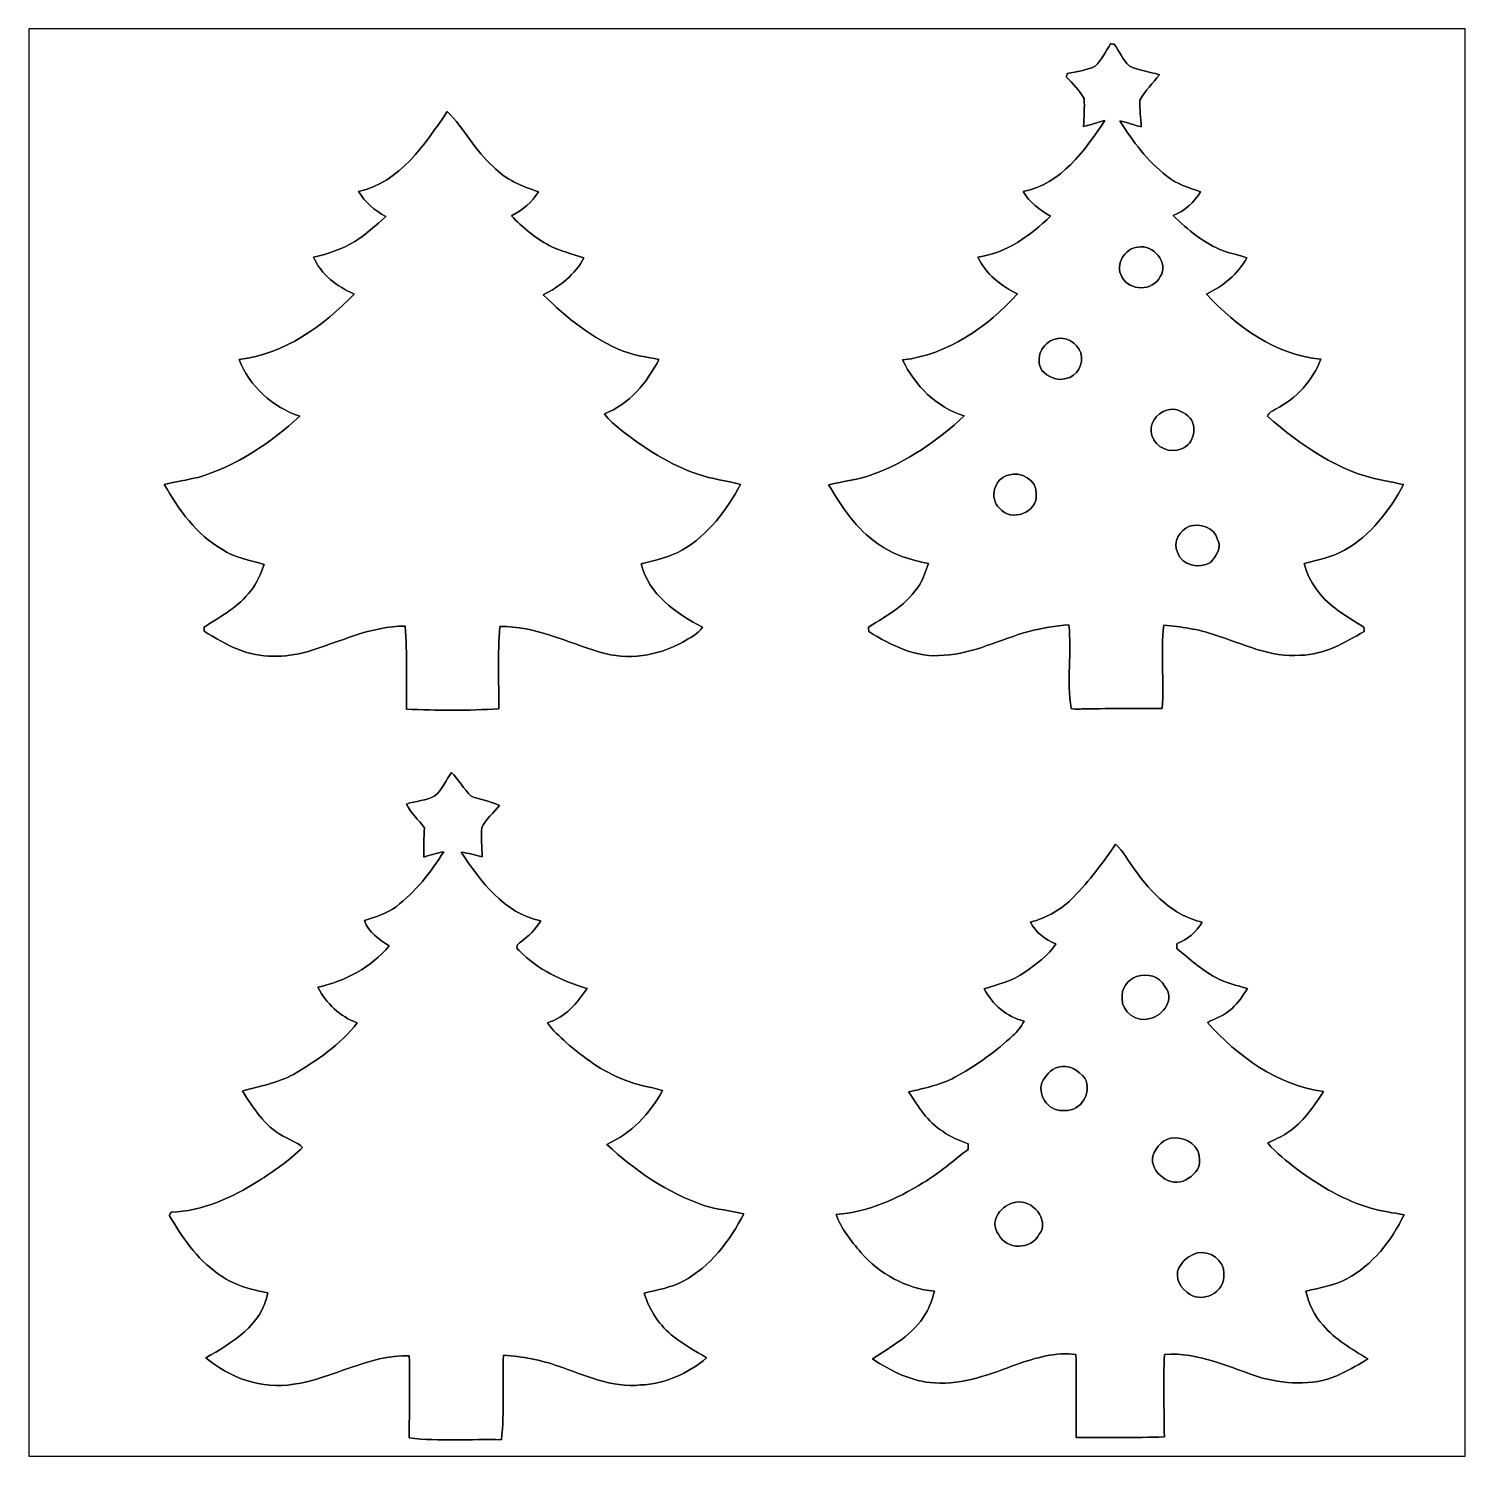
# Model space of a CAD drawing. Header units: centimetres. Extents: x -16.8 to 16.8, y -16.7 to 16.7.
import ezdxf

# ---------------------------------------------------------------- set-up
doc = ezdxf.new("R2010")
doc.units = ezdxf.units.CM
doc.header["$MEASUREMENT"] = 0
doc.layers.add('Layer 1', color=7, linetype='Continuous')

msp = doc.modelspace()

# ---------------------------------------------------------------- linework, layer by layer
at = {"layer": 'Layer 1', "color": 7}
for points, knots in [([(-16.77458, 16.66875), (-16.77458, 16.66875), (16.77458, 16.66875), (16.77458, 16.66875), (16.77458, 16.66875), (16.77458, 16.66875), (16.77458, -16.66875), (16.77458, -16.66875), (16.77458, -16.66875), (16.77458, -16.66875), (-16.77458, -16.66875), (-16.77458, -16.66875), (-16.77458, -16.66875), (-16.77458, -16.66875), (-16.77458, 16.66875), (-16.77458, 16.66875), (-16.77458, 16.66875), (-16.77458, 16.66875), (-16.77458, 16.66875), (-16.77458, 16.66875)], [0, 0, 0, 0, 0.16666667, 0.16666667, 0.16666667, 0.16666667, 0.33333333, 0.33333333, 0.33333333, 0.33333333, 0.5, 0.5, 0.5, 0.5, 0.66666667, 0.66666667, 0.66666667, 0.66666667, 1, 1, 1, 1]), ([(8.49101, 16.31456), (8.37424, 16.13817), (8.28675, 15.93391), (8.12835, 15.79174), (8.12835, 15.79174), (7.92374, 15.69861), (7.69902, 15.66404), (7.48065, 15.62029), (7.48065, 15.62029), (7.4743, 15.60089), (7.46196, 15.56209), (7.45561, 15.54268), (7.45561, 15.54268), (7.61471, 15.39311), (7.76323, 15.23012), (7.87047, 15.03786), (7.87047, 15.03786), (7.8934, 14.82196), (7.86271, 14.60288), (7.86201, 14.38628), (7.86201, 14.38628), (8.02993, 14.42297), (8.19079, 14.48611), (8.35872, 14.52421), (8.35872, 14.52421), (7.89058, 13.82571), (7.33249, 13.04184), (6.45125, 12.86722), (6.45125, 12.86722), (6.59589, 12.60792), (6.83754, 12.43789), (7.08907, 12.2936), (7.08907, 12.2936), (6.62023, 11.83358), (6.05825, 11.43176), (5.39186, 11.33792), (5.39186, 11.33792), (5.57424, 10.93505), (5.93161, 10.66236), (6.32107, 10.47609), (6.32107, 10.47609), (5.61199, 9.71056), (4.69618, 9.05334), (3.63291, 8.9341), (3.63291, 8.9341), (3.9243, 8.33367), (4.42454, 7.82779), (5.07083, 7.62494), (5.07083, 7.62494), (4.45311, 7.04956), (3.74156, 6.55602), (2.94499, 6.26463), (2.94499, 6.26463), (2.61056, 6.13798), (2.25178, 6.102), (1.90535, 6.02051), (1.90535, 6.02051), (2.20839, 5.50298), (2.55023, 4.98581), (3.0547, 4.64326), (3.0547, 4.64326), (3.40113, 4.3875), (3.81811, 4.26191), (4.23545, 4.18006), (4.23545, 4.18006), (4.17583, 4.01496), (4.1275, 3.84281), (4.03296, 3.69323), (4.03296, 3.69323), (3.75779, 3.23603), (3.2833, 2.96721), (2.84092, 2.69699), (2.84092, 2.69699), (2.84127, 2.67159), (2.84162, 2.62079), (2.84162, 2.59539), (2.84162, 2.59539), (3.36303, 2.25919), (3.96416, 1.97132), (4.60269, 2.03623), (4.60269, 2.03623), (5.29802, 2.07257), (5.91996, 2.41547), (6.58213, 2.59256), (6.58213, 2.59256), (6.88657, 2.67864), (7.20196, 2.71956), (7.51664, 2.74743), (7.51664, 2.74743), (7.5879, 2.10009), (7.46548, 1.44145), (7.56885, 0.79622), (7.56885, 0.79622), (7.68279, 0.76271), (7.80168, 0.79022), (7.9188, 0.78246), (7.9188, 0.78246), (8.51076, 0.79798), (9.10272, 0.79269), (9.69504, 0.79587), (9.69504, 0.79587), (9.75007, 1.44286), (9.64988, 2.09726), (9.73737, 2.74214), (9.73737, 2.74214), (10.13495, 2.69734), (10.53677, 2.65254), (10.91565, 2.51672), (10.91565, 2.51672), (11.57252, 2.31211), (12.22128, 1.97132), (12.9286, 2.03588), (12.9286, 2.03588), (13.47047, 2.05493), (13.95765, 2.32128), (14.41027, 2.59539), (14.41027, 2.59539), (14.40991, 2.62079), (14.40921, 2.67123), (14.40886, 2.69663), (14.40886, 2.69663), (14.18026, 2.82751), (13.95906, 2.97321), (13.74493, 3.12561), (13.74493, 3.12561), (13.39286, 3.38279), (13.1251, 3.75673), (13.01256, 4.17901), (13.01256, 4.17901), (13.33218, 4.26579), (13.66767, 4.31906), (13.95483, 4.49439), (13.95483, 4.49439), (14.57043, 4.83306), (15.00082, 5.41831), (15.33525, 6.02156), (15.33525, 6.02156), (15.17015, 6.06354), (15.00117, 6.09071), (14.83431, 6.12281), (14.83431, 6.12281), (13.80984, 6.32037), (12.9286, 6.94514), (12.15672, 7.61788), (12.15672, 7.61788), (12.17683, 7.71243), (12.28549, 7.74277), (12.35675, 7.79074), (12.35675, 7.79074), (12.83053, 8.03204), (13.21012, 8.45573), (13.40238, 8.95068), (13.40238, 8.95068), (12.34193, 9.04416), (11.4367, 9.71656), (10.73044, 10.4715), (10.73044, 10.4715), (11.11814, 10.65918), (11.46845, 10.93399), (11.67165, 11.32134), (11.67165, 11.32134), (11.49491, 11.39084), (11.30335, 11.40989), (11.12767, 11.48115), (11.12767, 11.48115), (10.67788, 11.65966), (10.29017, 11.96587), (9.95327, 12.30842), (9.95327, 12.30842), (10.22421, 12.41249), (10.44293, 12.61604), (10.59392, 12.86192), (10.59392, 12.86192), (10.3191, 12.95682), (10.03406, 13.04043), (9.80369, 13.2267), (9.80369, 13.2267), (9.35179, 13.57348), (9.00712, 14.04161), (8.70761, 14.52069), (8.70761, 14.52069), (8.87624, 14.48082), (9.03887, 14.41944), (9.20679, 14.37605), (9.20679, 14.37605), (9.20362, 14.58348), (9.16199, 14.79162), (9.17751, 14.9987), (9.17751, 14.9987), (9.29428, 15.22166), (9.47879, 15.3984), (9.6326, 15.59489), (9.6326, 15.59489), (9.39835, 15.66792), (9.14153, 15.68909), (8.92246, 15.80268), (8.92246, 15.80268), (8.77958, 15.94873), (8.69244, 16.14135), (8.57709, 16.30786), (8.57709, 16.30786), (8.55557, 16.30962), (8.51253, 16.3128), (8.49101, 16.31456), (8.49101, 16.31456), (8.49101, 16.31456), (8.49101, 16.31456), (8.49101, 16.31456)], [0, 0, 0, 0, 0.01886792, 0.01886792, 0.01886792, 0.01886792, 0.03773585, 0.03773585, 0.03773585, 0.03773585, 0.05660377, 0.05660377, 0.05660377, 0.05660377, 0.0754717, 0.0754717, 0.0754717, 0.0754717, 0.09433962, 0.09433962, 0.09433962, 0.09433962, 0.11320755, 0.11320755, 0.11320755, 0.11320755, 0.13207547, 0.13207547, 0.13207547, 0.13207547, 0.1509434, 0.1509434, 0.1509434, 0.1509434, 0.16981132, 0.16981132, 0.16981132, 0.16981132, 0.18867925, 0.18867925, 0.18867925, 0.18867925, 0.20754717, 0.20754717, 0.20754717, 0.20754717, 0.22641509, 0.22641509, 0.22641509, 0.22641509, 0.24528302, 0.24528302, 0.24528302, 0.24528302, 0.26415094, 0.26415094, 0.26415094, 0.26415094, 0.28301887, 0.28301887, 0.28301887, 0.28301887, 0.30188679, 0.30188679, 0.30188679, 0.30188679, 0.32075472, 0.32075472, 0.32075472, 0.32075472, 0.33962264, 0.33962264, 0.33962264, 0.33962264, 0.35849057, 0.35849057, 0.35849057, 0.35849057, 0.37735849, 0.37735849, 0.37735849, 0.37735849, 0.39622642, 0.39622642, 0.39622642, 0.39622642, 0.41509434, 0.41509434, 0.41509434, 0.41509434, 0.43396226, 0.43396226, 0.43396226, 0.43396226, 0.45283019, 0.45283019, 0.45283019, 0.45283019, 0.47169811, 0.47169811, 0.47169811, 0.47169811, 0.49056604, 0.49056604, 0.49056604, 0.49056604, 0.50943396, 0.50943396, 0.50943396, 0.50943396, 0.52830189, 0.52830189, 0.52830189, 0.52830189, 0.54716981, 0.54716981, 0.54716981, 0.54716981, 0.56603774, 0.56603774, 0.56603774, 0.56603774, 0.58490566, 0.58490566, 0.58490566, 0.58490566, 0.60377358, 0.60377358, 0.60377358, 0.60377358, 0.62264151, 0.62264151, 0.62264151, 0.62264151, 0.64150943, 0.64150943, 0.64150943, 0.64150943, 0.66037736, 0.66037736, 0.66037736, 0.66037736, 0.67924528, 0.67924528, 0.67924528, 0.67924528, 0.69811321, 0.69811321, 0.69811321, 0.69811321, 0.71698113, 0.71698113, 0.71698113, 0.71698113, 0.73584906, 0.73584906, 0.73584906, 0.73584906, 0.75471698, 0.75471698, 0.75471698, 0.75471698, 0.77358491, 0.77358491, 0.77358491, 0.77358491, 0.79245283, 0.79245283, 0.79245283, 0.79245283, 0.81132075, 0.81132075, 0.81132075, 0.81132075, 0.83018868, 0.83018868, 0.83018868, 0.83018868, 0.8490566, 0.8490566, 0.8490566, 0.8490566, 0.86792453, 0.86792453, 0.86792453, 0.86792453, 0.88679245, 0.88679245, 0.88679245, 0.88679245, 0.90566038, 0.90566038, 0.90566038, 0.90566038, 0.9245283, 0.9245283, 0.9245283, 0.9245283, 0.94339623, 0.94339623, 0.94339623, 0.94339623, 0.96226415, 0.96226415, 0.96226415, 0.96226415, 1, 1, 1, 1]), ([(-6.99982, 14.73376), (-7.52687, 13.97), (-8.10119, 13.08065), (-9.07344, 12.87004), (-9.07344, 12.87004), (-8.91716, 12.61992), (-8.69738, 12.42201), (-8.43633, 12.28584), (-8.43633, 12.28584), (-8.66528, 12.07629), (-8.896, 11.86639), (-9.15952, 11.70023), (-9.15952, 11.70023), (-9.45515, 11.52313), (-9.78464, 11.41024), (-10.12014, 11.33616), (-10.12014, 11.33616), (-9.94904, 10.91812), (-9.57227, 10.65177), (-9.17363, 10.47221), (-9.17363, 10.47221), (-9.90106, 9.72749), (-10.80029, 9.06498), (-11.86321, 8.94539), (-11.86321, 8.94539), (-11.61944, 8.31921), (-11.07687, 7.83061), (-10.44222, 7.61788), (-10.44222, 7.61788), (-11.12908, 6.99241), (-11.92248, 6.45689), (-12.8203, 6.1916), (-12.8203, 6.1916), (-13.08206, 6.13128), (-13.3477, 6.08894), (-13.60876, 6.02615), (-13.60876, 6.02615), (-13.26833, 5.43454), (-12.85769, 4.84964), (-12.25091, 4.50638), (-12.25091, 4.50638), (-11.95634, 4.31659), (-11.60498, 4.25556), (-11.27478, 4.15608), (-11.27478, 4.15608), (-11.35592, 3.94229), (-11.44199, 3.72428), (-11.58875, 3.54577), (-11.58875, 3.54577), (-11.87027, 3.16971), (-12.29007, 2.94005), (-12.6813, 2.69699), (-12.6813, 2.69699), (-12.68095, 2.67194), (-12.67989, 2.6222), (-12.67954, 2.59715), (-12.67954, 2.59715), (-12.41707, 2.44157), (-12.15672, 2.27894), (-11.87027, 2.16958), (-11.87027, 2.16958), (-11.36333, 1.9618), (-10.79288, 1.97803), (-10.27113, 2.12055), (-10.27113, 2.12055), (-9.51618, 2.34244), (-8.78699, 2.72591), (-7.98089, 2.71568), (-7.98089, 2.71568), (-7.93291, 2.07222), (-7.96255, 1.42558), (-7.95373, 0.7807), (-7.95373, 0.7807), (-7.23477, 0.74295), (-6.51228, 0.7433), (-5.79332, 0.7874), (-5.79332, 0.7874), (-5.79649, 1.42734), (-5.82542, 2.06869), (-5.7725, 2.70757), (-5.7725, 2.70757), (-4.947, 2.72098), (-4.20617, 2.33574), (-3.43394, 2.10996), (-3.43394, 2.10996), (-2.79224, 1.91135), (-2.08104, 2.02036), (-1.50001, 2.34597), (-1.50001, 2.34597), (-1.3335, 2.44228), (-1.14618, 2.52589), (-1.03928, 2.69381), (-1.03928, 2.69381), (-1.65947, 3.00849), (-2.29447, 3.45969), (-2.47015, 4.17195), (-2.47015, 4.17195), (-2.13995, 4.25591), (-1.79705, 4.32223), (-1.50248, 4.5025), (-1.50248, 4.5025), (-0.90276, 4.85034), (-0.47625, 5.42678), (-0.14817, 6.02509), (-0.14817, 6.02509), (-0.47731, 6.11928), (-0.82338, 6.14645), (-1.14582, 6.26498), (-1.14582, 6.26498), (-1.80516, 6.48264), (-2.39324, 6.86964), (-2.93617, 7.29474), (-2.93617, 7.29474), (-3.07799, 7.40939), (-3.22827, 7.52087), (-3.33058, 7.67433), (-3.33058, 7.67433), (-2.7499, 7.89869), (-2.33363, 8.40634), (-2.05528, 8.9468), (-2.05528, 8.9468), (-2.33821, 8.99795), (-2.62431, 9.03993), (-2.89525, 9.14082), (-2.89525, 9.14082), (-3.61103, 9.42622), (-4.21358, 9.9254), (-4.76109, 10.45669), (-4.76109, 10.45669), (-4.36845, 10.65071), (-4.01461, 10.92694), (-3.80753, 11.32099), (-3.80753, 11.32099), (-4.0827, 11.40495), (-4.36351, 11.4808), (-4.6228, 11.6078), (-4.6228, 11.6078), (-4.95124, 11.78807), (-5.24863, 12.02443), (-5.49875, 12.30312), (-5.49875, 12.30312), (-5.24439, 12.43224), (-5.01615, 12.61216), (-4.8708, 12.86122), (-4.8708, 12.86122), (-5.25357, 12.98857), (-5.63986, 13.14168), (-5.92102, 13.44612), (-5.92102, 13.44612), (-6.35459, 13.8116), (-6.59553, 14.34641), (-6.99982, 14.73376), (-6.99982, 14.73376), (-6.99982, 14.73376), (-6.99982, 14.73376), (-6.99982, 14.73376)], [0, 0, 0, 0, 0.025, 0.025, 0.025, 0.025, 0.05, 0.05, 0.05, 0.05, 0.075, 0.075, 0.075, 0.075, 0.1, 0.1, 0.1, 0.1, 0.125, 0.125, 0.125, 0.125, 0.15, 0.15, 0.15, 0.15, 0.175, 0.175, 0.175, 0.175, 0.2, 0.2, 0.2, 0.2, 0.225, 0.225, 0.225, 0.225, 0.25, 0.25, 0.25, 0.25, 0.275, 0.275, 0.275, 0.275, 0.3, 0.3, 0.3, 0.3, 0.325, 0.325, 0.325, 0.325, 0.35, 0.35, 0.35, 0.35, 0.375, 0.375, 0.375, 0.375, 0.4, 0.4, 0.4, 0.4, 0.425, 0.425, 0.425, 0.425, 0.45, 0.45, 0.45, 0.45, 0.475, 0.475, 0.475, 0.475, 0.5, 0.5, 0.5, 0.5, 0.525, 0.525, 0.525, 0.525, 0.55, 0.55, 0.55, 0.55, 0.575, 0.575, 0.575, 0.575, 0.6, 0.6, 0.6, 0.6, 0.625, 0.625, 0.625, 0.625, 0.65, 0.65, 0.65, 0.65, 0.675, 0.675, 0.675, 0.675, 0.7, 0.7, 0.7, 0.7, 0.725, 0.725, 0.725, 0.725, 0.75, 0.75, 0.75, 0.75, 0.775, 0.775, 0.775, 0.775, 0.8, 0.8, 0.8, 0.8, 0.825, 0.825, 0.825, 0.825, 0.85, 0.85, 0.85, 0.85, 0.875, 0.875, 0.875, 0.875, 0.9, 0.9, 0.9, 0.9, 0.925, 0.925, 0.925, 0.925, 0.95, 0.95, 0.95, 0.95, 1, 1, 1, 1]), ([(9.13412, 11.56935), (9.48655, 11.63673), (9.86226, 11.20528), (9.65235, 10.88108), (9.65235, 10.88108), (9.48196, 10.53712), (8.93163, 10.5283), (8.75594, 10.87367), (8.75594, 10.87367), (8.58661, 11.15766), (8.81733, 11.54395), (9.13412, 11.56935)], [0, 0, 0, 0, 0.25, 0.25, 0.25, 0.25, 0.5, 0.5, 0.5, 0.5, 1, 1, 1, 1]), ([(7.19455, 9.41952), (7.43973, 9.50348), (7.71349, 9.32921), (7.79357, 9.09708), (7.79357, 9.09708), (7.87894, 8.8459), (7.71066, 8.54146), (7.44643, 8.50053), (7.44643, 8.50053), (7.23829, 8.43209), (7.02945, 8.54004), (6.88799, 8.68609), (6.88799, 8.68609), (6.71477, 8.95844), (6.88834, 9.34791), (7.19455, 9.41952)], [0, 0, 0, 0, 0.2, 0.2, 0.2, 0.2, 0.4, 0.4, 0.4, 0.4, 0.6, 0.6, 0.6, 0.6, 1, 1, 1, 1]), ([(9.80546, 7.76111), (9.98714, 7.82849), (10.16529, 7.73183), (10.3057, 7.62459), (10.3057, 7.62459), (10.53888, 7.41327), (10.44787, 6.95854), (10.14483, 6.85941), (10.14483, 6.85941), (9.88483, 6.74017), (9.53311, 6.88657), (9.45762, 7.16633), (9.45762, 7.16633), (9.36837, 7.41609), (9.56028, 7.70008), (9.80546, 7.76111)], [0, 0, 0, 0, 0.2, 0.2, 0.2, 0.2, 0.4, 0.4, 0.4, 0.4, 0.6, 0.6, 0.6, 0.6, 1, 1, 1, 1]), ([(6.10129, 6.24381), (6.38634, 6.344), (6.78145, 6.12916), (6.75569, 5.80284), (6.75569, 5.80284), (6.79944, 5.37563), (6.15703, 5.12939), (5.89703, 5.47335), (5.89703, 5.47335), (5.64374, 5.70301), (5.77638, 6.1655), (6.10129, 6.24381)], [0, 0, 0, 0, 0.25, 0.25, 0.25, 0.25, 0.5, 0.5, 0.5, 0.5, 1, 1, 1, 1]), ([(10.33286, 5.04931), (10.58404, 5.12692), (10.92094, 5.02179), (10.98938, 4.74451), (10.98938, 4.74451), (11.09169, 4.54589), (10.95269, 4.34481), (10.82393, 4.20441), (10.82393, 4.20441), (10.56711, 4.04072), (10.15083, 4.13773), (10.0517, 4.44218), (10.0517, 4.44218), (9.93175, 4.67924), (10.10955, 4.9597), (10.33286, 5.04931)], [0, 0, 0, 0, 0.2, 0.2, 0.2, 0.2, 0.4, 0.4, 0.4, 0.4, 0.6, 0.6, 0.6, 0.6, 1, 1, 1, 1]), ([(-6.90033, -0.69779), (-7.03192, -0.87771), (-7.11764, -1.10031), (-7.28733, -1.24919), (-7.28733, -1.24919), (-7.493, -1.35608), (-7.7343, -1.36631), (-7.95408, -1.43651), (-7.95408, -1.43651), (-7.84895, -1.64571), (-7.67539, -1.80799), (-7.53286, -1.99072), (-7.53286, -1.99072), (-7.54309, -2.21827), (-7.55685, -2.44687), (-7.54486, -2.67511), (-7.54486, -2.67511), (-7.39211, -2.62996), (-7.24076, -2.57916), (-7.08343, -2.55129), (-7.08343, -2.55129), (-7.37658, -3.03671), (-7.74806, -3.48298), (-8.19503, -3.83434), (-8.19503, -3.83434), (-8.41375, -3.99909), (-8.68151, -4.0707), (-8.93621, -4.15854), (-8.93621, -4.15854), (-8.83744, -4.43089), (-8.5919, -4.60234), (-8.35589, -4.7498), (-8.35589, -4.7498), (-8.77852, -5.25568), (-9.38777, -5.5753), (-10.02524, -5.71676), (-10.02524, -5.71676), (-9.82909, -6.09106), (-9.50383, -6.40644), (-9.10096, -6.5465), (-9.10096, -6.5465), (-9.4996, -7.05309), (-10.04041, -7.4295), (-10.59392, -7.74947), (-10.59392, -7.74947), (-10.96398, -7.95373), (-11.38273, -8.02464), (-11.78454, -8.13752), (-11.78454, -8.13752), (-11.53231, -8.53299), (-11.26843, -8.95385), (-10.84509, -9.18527), (-10.84509, -9.18527), (-10.69305, -9.28017), (-10.50819, -9.32674), (-10.37978, -9.45727), (-10.37978, -9.45727), (-10.68634, -9.76559), (-11.0557, -10.00407), (-11.41448, -10.24678), (-11.41448, -10.24678), (-12.0269, -10.63096), (-12.71376, -10.94246), (-13.44718, -10.97209), (-13.44718, -10.97209), (-13.45847, -10.98797), (-13.48105, -11.01972), (-13.49234, -11.03559), (-13.49234, -11.03559), (-13.19777, -11.54889), (-12.85416, -12.05265), (-12.36239, -12.39696), (-12.36239, -12.39696), (-12.02655, -12.66225), (-11.60709, -12.77549), (-11.19329, -12.84993), (-11.19329, -12.84993), (-11.31782, -13.60276), (-12.03184, -14.02292), (-12.63791, -14.3697), (-12.63791, -14.3697), (-12.07876, -14.8396), (-11.32346, -15.11512), (-10.58933, -14.98847), (-10.58933, -14.98847), (-9.66576, -14.85582), (-8.84273, -14.29279), (-7.88599, -14.32348), (-7.88599, -14.32348), (-7.88176, -14.96272), (-7.88564, -15.60195), (-7.88741, -16.24118), (-7.88741, -16.24118), (-7.17479, -16.32656), (-6.45266, -16.26306), (-5.73652, -16.28281), (-5.73652, -16.28281), (-5.65432, -15.62841), (-5.71782, -14.96554), (-5.68572, -14.30831), (-5.68572, -14.30831), (-5.24898, -14.33724), (-4.81577, -14.4205), (-4.40196, -14.56408), (-4.40196, -14.56408), (-3.78495, -14.77539), (-3.15771, -15.07807), (-2.48779, -15.00434), (-2.48779, -15.00434), (-1.91982, -14.98212), (-1.37336, -14.73518), (-0.94439, -14.36934), (-0.94439, -14.36934), (-1.20297, -14.21271), (-1.47073, -14.06807), (-1.7085, -13.88039), (-1.7085, -13.88039), (-2.04011, -13.62393), (-2.28388, -13.26021), (-2.39924, -12.85769), (-2.39924, -12.85769), (-2.09268, -12.78043), (-1.77553, -12.73351), (-1.49331, -12.58147), (-1.49331, -12.58147), (-0.85196, -12.24421), (-0.40464, -11.63743), (-0.07303, -11.00984), (-0.07303, -11.00984), (-0.38029, -10.92376), (-0.70379, -10.91283), (-1.00753, -10.81052), (-1.00753, -10.81052), (-1.8602, -10.51736), (-2.61902, -9.99843), (-3.27484, -9.38671), (-3.27484, -9.38671), (-2.70757, -9.13377), (-2.26413, -8.67057), (-1.97556, -8.12659), (-1.97556, -8.12659), (-2.27224, -8.03839), (-2.58339, -7.99994), (-2.86914, -7.87823), (-2.86914, -7.87823), (-3.37503, -7.68562), (-3.81318, -7.35718), (-4.22063, -7.00828), (-4.22063, -7.00828), (-4.37938, -6.86576), (-4.54025, -6.72183), (-4.65843, -6.54297), (-4.65843, -6.54297), (-4.24886, -6.42444), (-3.96558, -6.08436), (-3.7338, -5.74499), (-3.7338, -5.74499), (-4.31729, -5.56366), (-4.89373, -5.31213), (-5.31989, -4.85846), (-5.31989, -4.85846), (-5.42466, -4.80942), (-5.35869, -4.70006), (-5.29237, -4.65949), (-5.29237, -4.65949), (-5.1054, -4.52402), (-4.92972, -4.36809), (-4.81648, -4.16419), (-4.81648, -4.16419), (-5.66984, -3.99662), (-6.21983, -3.23638), (-6.67632, -2.56046), (-6.67632, -2.56046), (-6.50981, -2.5848), (-6.34718, -2.63102), (-6.18349, -2.66982), (-6.18349, -2.66982), (-6.18561, -2.44087), (-6.21947, -2.21086), (-6.19478, -1.98332), (-6.19478, -1.98332), (-6.09918, -1.78541), (-5.91714, -1.64324), (-5.78309, -1.47214), (-5.78309, -1.47214), (-5.99158, -1.36701), (-6.22864, -1.33879), (-6.44243, -1.25236), (-6.44243, -1.25236), (-6.61282, -1.08409), (-6.73418, -0.87101), (-6.90033, -0.69779), (-6.90033, -0.69779), (-6.90033, -0.69779), (-6.90033, -0.69779), (-6.90033, -0.69779)], [0, 0, 0, 0, 0.02, 0.02, 0.02, 0.02, 0.04, 0.04, 0.04, 0.04, 0.06, 0.06, 0.06, 0.06, 0.08, 0.08, 0.08, 0.08, 0.1, 0.1, 0.1, 0.1, 0.12, 0.12, 0.12, 0.12, 0.14, 0.14, 0.14, 0.14, 0.16, 0.16, 0.16, 0.16, 0.18, 0.18, 0.18, 0.18, 0.2, 0.2, 0.2, 0.2, 0.22, 0.22, 0.22, 0.22, 0.24, 0.24, 0.24, 0.24, 0.26, 0.26, 0.26, 0.26, 0.28, 0.28, 0.28, 0.28, 0.3, 0.3, 0.3, 0.3, 0.32, 0.32, 0.32, 0.32, 0.34, 0.34, 0.34, 0.34, 0.36, 0.36, 0.36, 0.36, 0.38, 0.38, 0.38, 0.38, 0.4, 0.4, 0.4, 0.4, 0.42, 0.42, 0.42, 0.42, 0.44, 0.44, 0.44, 0.44, 0.46, 0.46, 0.46, 0.46, 0.48, 0.48, 0.48, 0.48, 0.5, 0.5, 0.5, 0.5, 0.52, 0.52, 0.52, 0.52, 0.54, 0.54, 0.54, 0.54, 0.56, 0.56, 0.56, 0.56, 0.58, 0.58, 0.58, 0.58, 0.6, 0.6, 0.6, 0.6, 0.62, 0.62, 0.62, 0.62, 0.64, 0.64, 0.64, 0.64, 0.66, 0.66, 0.66, 0.66, 0.68, 0.68, 0.68, 0.68, 0.7, 0.7, 0.7, 0.7, 0.72, 0.72, 0.72, 0.72, 0.74, 0.74, 0.74, 0.74, 0.76, 0.76, 0.76, 0.76, 0.78, 0.78, 0.78, 0.78, 0.8, 0.8, 0.8, 0.8, 0.82, 0.82, 0.82, 0.82, 0.84, 0.84, 0.84, 0.84, 0.86, 0.86, 0.86, 0.86, 0.88, 0.88, 0.88, 0.88, 0.9, 0.9, 0.9, 0.9, 0.92, 0.92, 0.92, 0.92, 0.94, 0.94, 0.94, 0.94, 0.96, 0.96, 0.96, 0.96, 1, 1, 1, 1]), ([(8.60989, -2.37737), (8.30968, -2.80741), (7.99324, -3.22898), (7.62952, -3.60786), (7.62952, -3.60786), (7.35577, -3.89643), (7.00158, -4.09681), (6.61741, -4.19594), (6.61741, -4.19594), (6.74052, -4.43971), (6.96666, -4.59705), (7.21184, -4.70182), (7.21184, -4.70182), (7.0358, -4.98193), (6.75322, -5.17208), (6.49005, -5.36222), (6.49005, -5.36222), (6.20501, -5.56119), (5.86599, -5.65291), (5.53791, -5.75275), (5.53791, -5.75275), (5.73687, -6.11223), (6.05825, -6.41526), (6.46924, -6.50628), (6.46924, -6.50628), (6.40539, -6.63504), (6.31507, -6.74793), (6.20959, -6.84459), (6.20959, -6.84459), (5.81977, -7.20549), (5.38939, -7.5251), (4.92266, -7.77981), (4.92266, -7.77981), (4.57129, -7.98583), (4.16736, -8.0705), (3.77472, -8.15834), (3.77472, -8.15834), (3.99803, -8.49665), (4.21569, -8.86178), (4.57024, -9.08015), (4.57024, -9.08015), (4.74945, -9.2135), (4.95653, -9.2964), (5.16467, -9.37366), (5.16467, -9.37366), (5.16502, -9.41564), (5.16537, -9.45832), (5.16608, -9.50101), (5.16608, -9.50101), (4.81542, -9.76383), (4.48945, -10.06228), (4.11021, -10.28524), (4.11021, -10.28524), (3.49568, -10.66165), (2.81411, -10.97245), (2.08597, -11.02078), (2.08597, -11.02078), (2.19569, -11.36086), (2.4324, -11.64131), (2.65959, -11.90978), (2.65959, -11.90978), (3.09386, -12.41284), (3.71369, -12.74727), (4.37656, -12.81642), (4.37656, -12.81642), (4.3247, -12.99704), (4.26967, -13.18084), (4.17124, -13.34276), (4.17124, -13.34276), (3.8929, -13.8303), (3.37961, -14.09488), (2.92911, -14.3951), (2.92911, -14.3951), (3.36479, -14.68085), (3.84669, -14.92532), (4.37691, -14.95742), (4.37691, -14.95742), (5.0486, -15.00364), (5.68043, -14.75105), (6.29602, -14.5221), (6.29602, -14.5221), (6.74158, -14.37181), (7.20654, -14.22717), (7.68315, -14.29385), (7.68315, -14.29385), (7.69514, -14.93908), (7.68703, -15.58466), (7.68738, -16.22989), (7.68738, -16.22989), (8.37389, -16.22848), (9.0611, -16.24154), (9.74725, -16.21543), (9.74725, -16.21543), (9.74161, -15.57443), (9.7215, -14.93273), (9.74725, -14.29173), (9.74725, -14.29173), (10.55723, -14.22717), (11.29101, -14.60923), (12.04277, -14.84207), (12.04277, -14.84207), (12.64073, -14.99658), (13.32018, -15.02586), (13.88569, -14.73764), (13.88569, -14.73764), (14.09629, -14.63393), (14.30408, -14.52421), (14.50093, -14.3958), (14.50093, -14.3958), (14.13016, -14.16297), (13.73822, -13.94672), (13.45212, -13.60629), (13.45212, -13.60629), (13.24398, -13.38686), (13.11698, -13.10428), (13.05454, -12.81112), (13.05454, -12.81112), (13.37663, -12.72999), (13.71318, -12.68977), (14.00986, -12.52714), (14.00986, -12.52714), (14.60994, -12.19941), (15.05197, -11.63673), (15.34513, -11.02854), (15.34513, -11.02854), (15.0936, -10.98021), (14.83748, -10.95446), (14.59159, -10.88108), (14.59159, -10.88108), (13.95624, -10.70151), (13.38262, -10.35791), (12.85346, -9.97056), (12.85346, -9.97056), (12.61145, -9.77865), (12.35604, -9.59309), (12.16201, -9.35002), (12.16201, -9.35002), (12.31371, -9.27523), (12.47316, -9.2135), (12.61392, -9.11789), (12.61392, -9.11789), (12.98222, -8.88048), (13.22952, -8.50759), (13.46694, -8.14881), (13.46694, -8.14881), (12.38814, -8.01088), (11.46175, -7.33002), (10.75372, -6.54015), (10.75372, -6.54015), (10.94811, -6.4389), (11.16506, -6.36623), (11.32699, -6.21206), (11.32699, -6.21206), (11.46986, -6.07766), (11.58381, -5.91538), (11.68506, -5.74851), (11.68506, -5.74851), (11.43847, -5.66455), (11.17741, -5.61622), (10.9474, -5.49099), (10.9474, -5.49099), (10.61438, -5.30613), (10.32651, -5.05248), (10.03723, -4.80871), (10.03723, -4.80871), (10.039, -4.76956), (10.04147, -4.7304), (10.04429, -4.69194), (10.04429, -4.69194), (10.29229, -4.60022), (10.49796, -4.4256), (10.62743, -4.19594), (10.62743, -4.19594), (9.94939, -4.04178), (9.44598, -3.51861), (9.05827, -2.9718), (9.05827, -2.9718), (8.90305, -2.77883), (8.79475, -2.54494), (8.60989, -2.37737)], [0, 0, 0, 0, 0.02173913, 0.02173913, 0.02173913, 0.02173913, 0.04347826, 0.04347826, 0.04347826, 0.04347826, 0.06521739, 0.06521739, 0.06521739, 0.06521739, 0.08695652, 0.08695652, 0.08695652, 0.08695652, 0.10869565, 0.10869565, 0.10869565, 0.10869565, 0.13043478, 0.13043478, 0.13043478, 0.13043478, 0.15217391, 0.15217391, 0.15217391, 0.15217391, 0.17391304, 0.17391304, 0.17391304, 0.17391304, 0.19565217, 0.19565217, 0.19565217, 0.19565217, 0.2173913, 0.2173913, 0.2173913, 0.2173913, 0.23913043, 0.23913043, 0.23913043, 0.23913043, 0.26086957, 0.26086957, 0.26086957, 0.26086957, 0.2826087, 0.2826087, 0.2826087, 0.2826087, 0.30434783, 0.30434783, 0.30434783, 0.30434783, 0.32608696, 0.32608696, 0.32608696, 0.32608696, 0.34782609, 0.34782609, 0.34782609, 0.34782609, 0.36956522, 0.36956522, 0.36956522, 0.36956522, 0.39130435, 0.39130435, 0.39130435, 0.39130435, 0.41304348, 0.41304348, 0.41304348, 0.41304348, 0.43478261, 0.43478261, 0.43478261, 0.43478261, 0.45652174, 0.45652174, 0.45652174, 0.45652174, 0.47826087, 0.47826087, 0.47826087, 0.47826087, 0.5, 0.5, 0.5, 0.5, 0.52173913, 0.52173913, 0.52173913, 0.52173913, 0.54347826, 0.54347826, 0.54347826, 0.54347826, 0.56521739, 0.56521739, 0.56521739, 0.56521739, 0.58695652, 0.58695652, 0.58695652, 0.58695652, 0.60869565, 0.60869565, 0.60869565, 0.60869565, 0.63043478, 0.63043478, 0.63043478, 0.63043478, 0.65217391, 0.65217391, 0.65217391, 0.65217391, 0.67391304, 0.67391304, 0.67391304, 0.67391304, 0.69565217, 0.69565217, 0.69565217, 0.69565217, 0.7173913, 0.7173913, 0.7173913, 0.7173913, 0.73913043, 0.73913043, 0.73913043, 0.73913043, 0.76086957, 0.76086957, 0.76086957, 0.76086957, 0.7826087, 0.7826087, 0.7826087, 0.7826087, 0.80434783, 0.80434783, 0.80434783, 0.80434783, 0.82608696, 0.82608696, 0.82608696, 0.82608696, 0.84782609, 0.84782609, 0.84782609, 0.84782609, 0.86956522, 0.86956522, 0.86956522, 0.86956522, 0.89130435, 0.89130435, 0.89130435, 0.89130435, 0.91304348, 0.91304348, 0.91304348, 0.91304348, 0.93478261, 0.93478261, 0.93478261, 0.93478261, 0.95652174, 0.95652174, 0.95652174, 0.95652174, 1, 1, 1, 1]), ([(9.09955, -5.46841), (9.35179, -5.3848), (9.63154, -5.44583), (9.75572, -5.6963), (9.75572, -5.6963), (10.01077, -5.96829), (9.7222, -6.38246), (9.41176, -6.44701), (9.41176, -6.44701), (9.11825, -6.54861), (8.73689, -6.29603), (8.76547, -5.97888), (8.76547, -5.97888), (8.72843, -5.75416), (8.88929, -5.53226), (9.09955, -5.46841)], [0, 0, 0, 0, 0.2, 0.2, 0.2, 0.2, 0.4, 0.4, 0.4, 0.4, 0.6, 0.6, 0.6, 0.6, 1, 1, 1, 1]), ([(7.26511, -7.58472), (7.50676, -7.51064), (7.74665, -7.6581), (7.89129, -7.84119), (7.89129, -7.84119), (8.06944, -8.16363), (7.80133, -8.62154), (7.42491, -8.5912), (7.42491, -8.5912), (7.08413, -8.64941), (6.77721, -8.26841), (6.88693, -7.94632), (6.88693, -7.94632), (6.96524, -7.78969), (7.08484, -7.62494), (7.26511, -7.58472)], [0, 0, 0, 0, 0.2, 0.2, 0.2, 0.2, 0.4, 0.4, 0.4, 0.4, 0.6, 0.6, 0.6, 0.6, 1, 1, 1, 1]), ([(9.97691, -9.2329), (10.26548, -9.21279), (10.59886, -9.43539), (10.56534, -9.75431), (10.56534, -9.75431), (10.59991, -9.96844), (10.41153, -10.12084), (10.25031, -10.21574), (10.25031, -10.21574), (9.89789, -10.41047), (9.40047, -10.04499), (9.47702, -9.65341), (9.47702, -9.65341), (9.55851, -9.44174), (9.72785, -9.23431), (9.97691, -9.2329)], [0, 0, 0, 0, 0.2, 0.2, 0.2, 0.2, 0.4, 0.4, 0.4, 0.4, 0.6, 0.6, 0.6, 0.6, 1, 1, 1, 1]), ([(6.28015, -10.7375), (6.65833, -10.65495), (7.07849, -11.15272), (6.8266, -11.48433), (6.8266, -11.48433), (6.64669, -11.85192), (6.04767, -11.85792), (5.87304, -11.48539), (5.87304, -11.48539), (5.6321, -11.16789), (5.9503, -10.78301), (6.28015, -10.7375)], [0, 0, 0, 0, 0.25, 0.25, 0.25, 0.25, 0.5, 0.5, 0.5, 0.5, 1, 1, 1, 1]), ([(10.51066, -11.92177), (10.79359, -11.84628), (11.16048, -12.09534), (11.13261, -12.40084), (11.13261, -12.40084), (11.21092, -12.8397), (10.58051, -13.13815), (10.27148, -12.83547), (10.27148, -12.83547), (10.07639, -12.69577), (9.95715, -12.38568), (10.1413, -12.18812), (10.1413, -12.18812), (10.22138, -12.05336), (10.36602, -11.97081), (10.51066, -11.92177)], [0, 0, 0, 0, 0.2, 0.2, 0.2, 0.2, 0.4, 0.4, 0.4, 0.4, 0.6, 0.6, 0.6, 0.6, 1, 1, 1, 1])]:
    msp.add_open_spline(points, degree=3, knots=knots, dxfattribs=at)
at = {"layer": 'Layer 1', "color": 251}
for points, knots in [([(8.49101, 16.31456), (8.51253, 16.3128), (8.55557, 16.30962), (8.57709, 16.30786), (8.57709, 16.30786), (8.69244, 16.14135), (8.77958, 15.94873), (8.92246, 15.80268), (8.92246, 15.80268), (9.14153, 15.68909), (9.39835, 15.66792), (9.6326, 15.59489), (9.6326, 15.59489), (9.47879, 15.3984), (9.29428, 15.22166), (9.17751, 14.9987), (9.17751, 14.9987), (9.16199, 14.79162), (9.20362, 14.58348), (9.20679, 14.37605), (9.20679, 14.37605), (9.03887, 14.41944), (8.87624, 14.48082), (8.70761, 14.52069), (8.70761, 14.52069), (9.00712, 14.04161), (9.35179, 13.57348), (9.80369, 13.2267), (9.80369, 13.2267), (10.03406, 13.04043), (10.3191, 12.95682), (10.59392, 12.86192), (10.59392, 12.86192), (10.44293, 12.61604), (10.22421, 12.41249), (9.95327, 12.30842), (9.95327, 12.30842), (10.29017, 11.96587), (10.67788, 11.65966), (11.12767, 11.48115), (11.12767, 11.48115), (11.30335, 11.40989), (11.49491, 11.39084), (11.67165, 11.32134), (11.67165, 11.32134), (11.46845, 10.93399), (11.11814, 10.65918), (10.73044, 10.4715), (10.73044, 10.4715), (11.4367, 9.71656), (12.34193, 9.04416), (13.40238, 8.95068), (13.40238, 8.95068), (13.21012, 8.45573), (12.83053, 8.03204), (12.35675, 7.79074), (12.35675, 7.79074), (12.28549, 7.74277), (12.17683, 7.71243), (12.15672, 7.61788), (12.15672, 7.61788), (12.9286, 6.94514), (13.80984, 6.32037), (14.83431, 6.12281), (14.83431, 6.12281), (15.00117, 6.09071), (15.17015, 6.06354), (15.33525, 6.02156), (15.33525, 6.02156), (15.00082, 5.41831), (14.57043, 4.83306), (13.95483, 4.49439), (13.95483, 4.49439), (13.66767, 4.31906), (13.33218, 4.26579), (13.01256, 4.17901), (13.01256, 4.17901), (13.1251, 3.75673), (13.39286, 3.38279), (13.74493, 3.12561), (13.74493, 3.12561), (13.95906, 2.97321), (14.18026, 2.82751), (14.40886, 2.69663), (14.40886, 2.69663), (14.40921, 2.67123), (14.40991, 2.62079), (14.41027, 2.59539), (14.41027, 2.59539), (13.95765, 2.32128), (13.47047, 2.05493), (12.9286, 2.03588), (12.9286, 2.03588), (12.22128, 1.97132), (11.57252, 2.31211), (10.91565, 2.51672), (10.91565, 2.51672), (10.53677, 2.65254), (10.13495, 2.69734), (9.73737, 2.74214), (9.73737, 2.74214), (9.64988, 2.09726), (9.75007, 1.44286), (9.69504, 0.79587), (9.69504, 0.79587), (9.10272, 0.79269), (8.51076, 0.79798), (7.9188, 0.78246), (7.9188, 0.78246), (7.80168, 0.79022), (7.68279, 0.76271), (7.56885, 0.79622), (7.56885, 0.79622), (7.46548, 1.44145), (7.5879, 2.10009), (7.51664, 2.74743), (7.51664, 2.74743), (7.20196, 2.71956), (6.88657, 2.67864), (6.58213, 2.59256), (6.58213, 2.59256), (5.91996, 2.41547), (5.29802, 2.07257), (4.60269, 2.03623), (4.60269, 2.03623), (3.96416, 1.97132), (3.36303, 2.25919), (2.84162, 2.59539), (2.84162, 2.59539), (2.84162, 2.62079), (2.84127, 2.67159), (2.84092, 2.69699), (2.84092, 2.69699), (3.2833, 2.96721), (3.75779, 3.23603), (4.03296, 3.69323), (4.03296, 3.69323), (4.1275, 3.84281), (4.17583, 4.01496), (4.23545, 4.18006), (4.23545, 4.18006), (3.81811, 4.26191), (3.40113, 4.3875), (3.0547, 4.64326), (3.0547, 4.64326), (2.55023, 4.98581), (2.20839, 5.50298), (1.90535, 6.02051), (1.90535, 6.02051), (2.25178, 6.102), (2.61056, 6.13798), (2.94499, 6.26463), (2.94499, 6.26463), (3.74156, 6.55602), (4.45311, 7.04956), (5.07083, 7.62494), (5.07083, 7.62494), (4.42454, 7.82779), (3.9243, 8.33367), (3.63291, 8.9341), (3.63291, 8.9341), (4.69618, 9.05334), (5.61199, 9.71056), (6.32107, 10.47609), (6.32107, 10.47609), (5.93161, 10.66236), (5.57424, 10.93505), (5.39186, 11.33792), (5.39186, 11.33792), (6.05825, 11.43176), (6.62023, 11.83358), (7.08907, 12.2936), (7.08907, 12.2936), (6.83754, 12.43789), (6.59589, 12.60792), (6.45125, 12.86722), (6.45125, 12.86722), (7.33249, 13.04184), (7.89058, 13.82571), (8.35872, 14.52421), (8.35872, 14.52421), (8.19079, 14.48611), (8.02993, 14.42297), (7.86201, 14.38628), (7.86201, 14.38628), (7.86271, 14.60288), (7.8934, 14.82196), (7.87047, 15.03786), (7.87047, 15.03786), (7.76323, 15.23012), (7.61471, 15.39311), (7.45561, 15.54268), (7.45561, 15.54268), (7.46196, 15.56209), (7.4743, 15.60089), (7.48065, 15.62029), (7.48065, 15.62029), (7.69902, 15.66404), (7.92374, 15.69861), (8.12835, 15.79174), (8.12835, 15.79174), (8.28675, 15.93391), (8.37424, 16.13817), (8.49101, 16.31456), (8.49101, 16.31456), (8.49101, 16.31456), (8.49101, 16.31456), (8.49101, 16.31456)], [0, 0, 0, 0, 0.01886792, 0.01886792, 0.01886792, 0.01886792, 0.03773585, 0.03773585, 0.03773585, 0.03773585, 0.05660377, 0.05660377, 0.05660377, 0.05660377, 0.0754717, 0.0754717, 0.0754717, 0.0754717, 0.09433962, 0.09433962, 0.09433962, 0.09433962, 0.11320755, 0.11320755, 0.11320755, 0.11320755, 0.13207547, 0.13207547, 0.13207547, 0.13207547, 0.1509434, 0.1509434, 0.1509434, 0.1509434, 0.16981132, 0.16981132, 0.16981132, 0.16981132, 0.18867925, 0.18867925, 0.18867925, 0.18867925, 0.20754717, 0.20754717, 0.20754717, 0.20754717, 0.22641509, 0.22641509, 0.22641509, 0.22641509, 0.24528302, 0.24528302, 0.24528302, 0.24528302, 0.26415094, 0.26415094, 0.26415094, 0.26415094, 0.28301887, 0.28301887, 0.28301887, 0.28301887, 0.30188679, 0.30188679, 0.30188679, 0.30188679, 0.32075472, 0.32075472, 0.32075472, 0.32075472, 0.33962264, 0.33962264, 0.33962264, 0.33962264, 0.35849057, 0.35849057, 0.35849057, 0.35849057, 0.37735849, 0.37735849, 0.37735849, 0.37735849, 0.39622642, 0.39622642, 0.39622642, 0.39622642, 0.41509434, 0.41509434, 0.41509434, 0.41509434, 0.43396226, 0.43396226, 0.43396226, 0.43396226, 0.45283019, 0.45283019, 0.45283019, 0.45283019, 0.47169811, 0.47169811, 0.47169811, 0.47169811, 0.49056604, 0.49056604, 0.49056604, 0.49056604, 0.50943396, 0.50943396, 0.50943396, 0.50943396, 0.52830189, 0.52830189, 0.52830189, 0.52830189, 0.54716981, 0.54716981, 0.54716981, 0.54716981, 0.56603774, 0.56603774, 0.56603774, 0.56603774, 0.58490566, 0.58490566, 0.58490566, 0.58490566, 0.60377358, 0.60377358, 0.60377358, 0.60377358, 0.62264151, 0.62264151, 0.62264151, 0.62264151, 0.64150943, 0.64150943, 0.64150943, 0.64150943, 0.66037736, 0.66037736, 0.66037736, 0.66037736, 0.67924528, 0.67924528, 0.67924528, 0.67924528, 0.69811321, 0.69811321, 0.69811321, 0.69811321, 0.71698113, 0.71698113, 0.71698113, 0.71698113, 0.73584906, 0.73584906, 0.73584906, 0.73584906, 0.75471698, 0.75471698, 0.75471698, 0.75471698, 0.77358491, 0.77358491, 0.77358491, 0.77358491, 0.79245283, 0.79245283, 0.79245283, 0.79245283, 0.81132075, 0.81132075, 0.81132075, 0.81132075, 0.83018868, 0.83018868, 0.83018868, 0.83018868, 0.8490566, 0.8490566, 0.8490566, 0.8490566, 0.86792453, 0.86792453, 0.86792453, 0.86792453, 0.88679245, 0.88679245, 0.88679245, 0.88679245, 0.90566038, 0.90566038, 0.90566038, 0.90566038, 0.9245283, 0.9245283, 0.9245283, 0.9245283, 0.94339623, 0.94339623, 0.94339623, 0.94339623, 0.96226415, 0.96226415, 0.96226415, 0.96226415, 1, 1, 1, 1]), ([(-6.99982, 14.73376), (-6.59553, 14.34641), (-6.35459, 13.8116), (-5.92102, 13.44612), (-5.92102, 13.44612), (-5.63986, 13.14168), (-5.25357, 12.98857), (-4.8708, 12.86122), (-4.8708, 12.86122), (-5.01615, 12.61216), (-5.24439, 12.43224), (-5.49875, 12.30312), (-5.49875, 12.30312), (-5.24863, 12.02443), (-4.95124, 11.78807), (-4.6228, 11.6078), (-4.6228, 11.6078), (-4.36351, 11.4808), (-4.0827, 11.40495), (-3.80753, 11.32099), (-3.80753, 11.32099), (-4.01461, 10.92694), (-4.36845, 10.65071), (-4.76109, 10.45669), (-4.76109, 10.45669), (-4.21358, 9.9254), (-3.61103, 9.42622), (-2.89525, 9.14082), (-2.89525, 9.14082), (-2.62431, 9.03993), (-2.33821, 8.99795), (-2.05528, 8.9468), (-2.05528, 8.9468), (-2.33363, 8.40634), (-2.7499, 7.89869), (-3.33058, 7.67433), (-3.33058, 7.67433), (-3.22827, 7.52087), (-3.07799, 7.40939), (-2.93617, 7.29474), (-2.93617, 7.29474), (-2.39324, 6.86964), (-1.80516, 6.48264), (-1.14582, 6.26498), (-1.14582, 6.26498), (-0.82338, 6.14645), (-0.47731, 6.11928), (-0.14817, 6.02509), (-0.14817, 6.02509), (-0.47625, 5.42678), (-0.90276, 4.85034), (-1.50248, 4.5025), (-1.50248, 4.5025), (-1.79705, 4.32223), (-2.13995, 4.25591), (-2.47015, 4.17195), (-2.47015, 4.17195), (-2.29447, 3.45969), (-1.65947, 3.00849), (-1.03928, 2.69381), (-1.03928, 2.69381), (-1.14618, 2.52589), (-1.3335, 2.44228), (-1.50001, 2.34597), (-1.50001, 2.34597), (-2.08104, 2.02036), (-2.79224, 1.91135), (-3.43394, 2.10996), (-3.43394, 2.10996), (-4.20617, 2.33574), (-4.947, 2.72098), (-5.7725, 2.70757), (-5.7725, 2.70757), (-5.82542, 2.06869), (-5.79649, 1.42734), (-5.79332, 0.7874), (-5.79332, 0.7874), (-6.51228, 0.7433), (-7.23477, 0.74295), (-7.95373, 0.7807), (-7.95373, 0.7807), (-7.96255, 1.42558), (-7.93291, 2.07222), (-7.98089, 2.71568), (-7.98089, 2.71568), (-8.78699, 2.72591), (-9.51618, 2.34244), (-10.27113, 2.12055), (-10.27113, 2.12055), (-10.79288, 1.97803), (-11.36333, 1.9618), (-11.87027, 2.16958), (-11.87027, 2.16958), (-12.15672, 2.27894), (-12.41707, 2.44157), (-12.67954, 2.59715), (-12.67954, 2.59715), (-12.67989, 2.6222), (-12.68095, 2.67194), (-12.6813, 2.69699), (-12.6813, 2.69699), (-12.29007, 2.94005), (-11.87027, 3.16971), (-11.58875, 3.54577), (-11.58875, 3.54577), (-11.44199, 3.72428), (-11.35592, 3.94229), (-11.27478, 4.15608), (-11.27478, 4.15608), (-11.60498, 4.25556), (-11.95634, 4.31659), (-12.25091, 4.50638), (-12.25091, 4.50638), (-12.85769, 4.84964), (-13.26833, 5.43454), (-13.60876, 6.02615), (-13.60876, 6.02615), (-13.3477, 6.08894), (-13.08206, 6.13128), (-12.8203, 6.1916), (-12.8203, 6.1916), (-11.92248, 6.45689), (-11.12908, 6.99241), (-10.44222, 7.61788), (-10.44222, 7.61788), (-11.07687, 7.83061), (-11.61944, 8.31921), (-11.86321, 8.94539), (-11.86321, 8.94539), (-10.80029, 9.06498), (-9.90106, 9.72749), (-9.17363, 10.47221), (-9.17363, 10.47221), (-9.57227, 10.65177), (-9.94904, 10.91812), (-10.12014, 11.33616), (-10.12014, 11.33616), (-9.78464, 11.41024), (-9.45515, 11.52313), (-9.15952, 11.70023), (-9.15952, 11.70023), (-8.896, 11.86639), (-8.66528, 12.07629), (-8.43633, 12.28584), (-8.43633, 12.28584), (-8.69738, 12.42201), (-8.91716, 12.61992), (-9.07344, 12.87004), (-9.07344, 12.87004), (-8.10119, 13.08065), (-7.52687, 13.97), (-6.99982, 14.73376)], [0, 0, 0, 0, 0.02564103, 0.02564103, 0.02564103, 0.02564103, 0.05128205, 0.05128205, 0.05128205, 0.05128205, 0.07692308, 0.07692308, 0.07692308, 0.07692308, 0.1025641, 0.1025641, 0.1025641, 0.1025641, 0.12820513, 0.12820513, 0.12820513, 0.12820513, 0.15384615, 0.15384615, 0.15384615, 0.15384615, 0.17948718, 0.17948718, 0.17948718, 0.17948718, 0.20512821, 0.20512821, 0.20512821, 0.20512821, 0.23076923, 0.23076923, 0.23076923, 0.23076923, 0.25641026, 0.25641026, 0.25641026, 0.25641026, 0.28205128, 0.28205128, 0.28205128, 0.28205128, 0.30769231, 0.30769231, 0.30769231, 0.30769231, 0.33333333, 0.33333333, 0.33333333, 0.33333333, 0.35897436, 0.35897436, 0.35897436, 0.35897436, 0.38461538, 0.38461538, 0.38461538, 0.38461538, 0.41025641, 0.41025641, 0.41025641, 0.41025641, 0.43589744, 0.43589744, 0.43589744, 0.43589744, 0.46153846, 0.46153846, 0.46153846, 0.46153846, 0.48717949, 0.48717949, 0.48717949, 0.48717949, 0.51282051, 0.51282051, 0.51282051, 0.51282051, 0.53846154, 0.53846154, 0.53846154, 0.53846154, 0.56410256, 0.56410256, 0.56410256, 0.56410256, 0.58974359, 0.58974359, 0.58974359, 0.58974359, 0.61538462, 0.61538462, 0.61538462, 0.61538462, 0.64102564, 0.64102564, 0.64102564, 0.64102564, 0.66666667, 0.66666667, 0.66666667, 0.66666667, 0.69230769, 0.69230769, 0.69230769, 0.69230769, 0.71794872, 0.71794872, 0.71794872, 0.71794872, 0.74358974, 0.74358974, 0.74358974, 0.74358974, 0.76923077, 0.76923077, 0.76923077, 0.76923077, 0.79487179, 0.79487179, 0.79487179, 0.79487179, 0.82051282, 0.82051282, 0.82051282, 0.82051282, 0.84615385, 0.84615385, 0.84615385, 0.84615385, 0.87179487, 0.87179487, 0.87179487, 0.87179487, 0.8974359, 0.8974359, 0.8974359, 0.8974359, 0.92307692, 0.92307692, 0.92307692, 0.92307692, 0.94871795, 0.94871795, 0.94871795, 0.94871795, 1, 1, 1, 1]), ([(9.13412, 11.56935), (8.81733, 11.54395), (8.58661, 11.15766), (8.75594, 10.87367), (8.75594, 10.87367), (8.93163, 10.5283), (9.48196, 10.53712), (9.65235, 10.88108), (9.65235, 10.88108), (9.86226, 11.20528), (9.48655, 11.63673), (9.13412, 11.56935), (9.13412, 11.56935), (9.13412, 11.56935), (9.13412, 11.56935), (9.13412, 11.56935)], [0, 0, 0, 0, 0.2, 0.2, 0.2, 0.2, 0.4, 0.4, 0.4, 0.4, 0.6, 0.6, 0.6, 0.6, 1, 1, 1, 1]), ([(7.19455, 9.41952), (6.88834, 9.34791), (6.71477, 8.95844), (6.88799, 8.68609), (6.88799, 8.68609), (7.02945, 8.54004), (7.23829, 8.43209), (7.44643, 8.50053), (7.44643, 8.50053), (7.71066, 8.54146), (7.87894, 8.8459), (7.79357, 9.09708), (7.79357, 9.09708), (7.71349, 9.32921), (7.43973, 9.50348), (7.19455, 9.41952), (7.19455, 9.41952), (7.19455, 9.41952), (7.19455, 9.41952), (7.19455, 9.41952)], [0, 0, 0, 0, 0.16666667, 0.16666667, 0.16666667, 0.16666667, 0.33333333, 0.33333333, 0.33333333, 0.33333333, 0.5, 0.5, 0.5, 0.5, 0.66666667, 0.66666667, 0.66666667, 0.66666667, 1, 1, 1, 1]), ([(9.80546, 7.76111), (9.56028, 7.70008), (9.36837, 7.41609), (9.45762, 7.16633), (9.45762, 7.16633), (9.53311, 6.88657), (9.88483, 6.74017), (10.14483, 6.85941), (10.14483, 6.85941), (10.44787, 6.95854), (10.53888, 7.41327), (10.3057, 7.62459), (10.3057, 7.62459), (10.16529, 7.73183), (9.98714, 7.82849), (9.80546, 7.76111), (9.80546, 7.76111), (9.80546, 7.76111), (9.80546, 7.76111), (9.80546, 7.76111)], [0, 0, 0, 0, 0.16666667, 0.16666667, 0.16666667, 0.16666667, 0.33333333, 0.33333333, 0.33333333, 0.33333333, 0.5, 0.5, 0.5, 0.5, 0.66666667, 0.66666667, 0.66666667, 0.66666667, 1, 1, 1, 1]), ([(6.10129, 6.24381), (5.77638, 6.1655), (5.64374, 5.70301), (5.89703, 5.47335), (5.89703, 5.47335), (6.15703, 5.12939), (6.79944, 5.37563), (6.75569, 5.80284), (6.75569, 5.80284), (6.78145, 6.12916), (6.38634, 6.344), (6.10129, 6.24381), (6.10129, 6.24381), (6.10129, 6.24381), (6.10129, 6.24381), (6.10129, 6.24381)], [0, 0, 0, 0, 0.2, 0.2, 0.2, 0.2, 0.4, 0.4, 0.4, 0.4, 0.6, 0.6, 0.6, 0.6, 1, 1, 1, 1]), ([(10.33286, 5.04931), (10.10955, 4.9597), (9.93175, 4.67924), (10.0517, 4.44218), (10.0517, 4.44218), (10.15083, 4.13773), (10.56711, 4.04072), (10.82393, 4.20441), (10.82393, 4.20441), (10.95269, 4.34481), (11.09169, 4.54589), (10.98938, 4.74451), (10.98938, 4.74451), (10.92094, 5.02179), (10.58404, 5.12692), (10.33286, 5.04931)], [0, 0, 0, 0, 0.2, 0.2, 0.2, 0.2, 0.4, 0.4, 0.4, 0.4, 0.6, 0.6, 0.6, 0.6, 1, 1, 1, 1]), ([(-6.90033, -0.69779), (-6.73418, -0.87101), (-6.61282, -1.08409), (-6.44243, -1.25236), (-6.44243, -1.25236), (-6.22864, -1.33879), (-5.99158, -1.36701), (-5.78309, -1.47214), (-5.78309, -1.47214), (-5.91714, -1.64324), (-6.09918, -1.78541), (-6.19478, -1.98332), (-6.19478, -1.98332), (-6.21947, -2.21086), (-6.18561, -2.44087), (-6.18349, -2.66982), (-6.18349, -2.66982), (-6.34718, -2.63102), (-6.50981, -2.5848), (-6.67632, -2.56046), (-6.67632, -2.56046), (-6.21983, -3.23638), (-5.66984, -3.99662), (-4.81648, -4.16419), (-4.81648, -4.16419), (-4.92972, -4.36809), (-5.1054, -4.52402), (-5.29237, -4.65949), (-5.29237, -4.65949), (-5.35869, -4.70006), (-5.42466, -4.80942), (-5.31989, -4.85846), (-5.31989, -4.85846), (-4.89373, -5.31213), (-4.31729, -5.56366), (-3.7338, -5.74499), (-3.7338, -5.74499), (-3.96558, -6.08436), (-4.24886, -6.42444), (-4.65843, -6.54297), (-4.65843, -6.54297), (-4.54025, -6.72183), (-4.37938, -6.86576), (-4.22063, -7.00828), (-4.22063, -7.00828), (-3.81318, -7.35718), (-3.37503, -7.68562), (-2.86914, -7.87823), (-2.86914, -7.87823), (-2.58339, -7.99994), (-2.27224, -8.03839), (-1.97556, -8.12659), (-1.97556, -8.12659), (-2.26413, -8.67057), (-2.70757, -9.13377), (-3.27484, -9.38671), (-3.27484, -9.38671), (-2.61902, -9.99843), (-1.8602, -10.51736), (-1.00753, -10.81052), (-1.00753, -10.81052), (-0.70379, -10.91283), (-0.38029, -10.92376), (-0.07303, -11.00984), (-0.07303, -11.00984), (-0.40464, -11.63743), (-0.85196, -12.24421), (-1.49331, -12.58147), (-1.49331, -12.58147), (-1.77553, -12.73351), (-2.09268, -12.78043), (-2.39924, -12.85769), (-2.39924, -12.85769), (-2.28388, -13.26021), (-2.04011, -13.62393), (-1.7085, -13.88039), (-1.7085, -13.88039), (-1.47073, -14.06807), (-1.20297, -14.21271), (-0.94439, -14.36934), (-0.94439, -14.36934), (-1.37336, -14.73518), (-1.91982, -14.98212), (-2.48779, -15.00434), (-2.48779, -15.00434), (-3.15771, -15.07807), (-3.78495, -14.77539), (-4.40196, -14.56408), (-4.40196, -14.56408), (-4.81577, -14.4205), (-5.24898, -14.33724), (-5.68572, -14.30831), (-5.68572, -14.30831), (-5.71782, -14.96554), (-5.65432, -15.62841), (-5.73652, -16.28281), (-5.73652, -16.28281), (-6.45266, -16.26306), (-7.17479, -16.32656), (-7.88741, -16.24118), (-7.88741, -16.24118), (-7.88564, -15.60195), (-7.88176, -14.96272), (-7.88599, -14.32348), (-7.88599, -14.32348), (-8.84273, -14.29279), (-9.66576, -14.85582), (-10.58933, -14.98847), (-10.58933, -14.98847), (-11.32346, -15.11512), (-12.07876, -14.8396), (-12.63791, -14.3697), (-12.63791, -14.3697), (-12.03184, -14.02292), (-11.31782, -13.60276), (-11.19329, -12.84993), (-11.19329, -12.84993), (-11.60709, -12.77549), (-12.02655, -12.66225), (-12.36239, -12.39696), (-12.36239, -12.39696), (-12.85416, -12.05265), (-13.19777, -11.54889), (-13.49234, -11.03559), (-13.49234, -11.03559), (-13.48105, -11.01972), (-13.45847, -10.98797), (-13.44718, -10.97209), (-13.44718, -10.97209), (-12.71376, -10.94246), (-12.0269, -10.63096), (-11.41448, -10.24678), (-11.41448, -10.24678), (-11.0557, -10.00407), (-10.68634, -9.76559), (-10.37978, -9.45727), (-10.37978, -9.45727), (-10.50819, -9.32674), (-10.69305, -9.28017), (-10.84509, -9.18527), (-10.84509, -9.18527), (-11.26843, -8.95385), (-11.53231, -8.53299), (-11.78454, -8.13752), (-11.78454, -8.13752), (-11.38273, -8.02464), (-10.96398, -7.95373), (-10.59392, -7.74947), (-10.59392, -7.74947), (-10.04041, -7.4295), (-9.4996, -7.05309), (-9.10096, -6.5465), (-9.10096, -6.5465), (-9.50383, -6.40644), (-9.82909, -6.09106), (-10.02524, -5.71676), (-10.02524, -5.71676), (-9.38777, -5.5753), (-8.77852, -5.25568), (-8.35589, -4.7498), (-8.35589, -4.7498), (-8.5919, -4.60234), (-8.83744, -4.43089), (-8.93621, -4.15854), (-8.93621, -4.15854), (-8.68151, -4.0707), (-8.41375, -3.99909), (-8.19503, -3.83434), (-8.19503, -3.83434), (-7.74806, -3.48298), (-7.37658, -3.03671), (-7.08343, -2.55129), (-7.08343, -2.55129), (-7.24076, -2.57916), (-7.39211, -2.62996), (-7.54486, -2.67511), (-7.54486, -2.67511), (-7.55685, -2.44687), (-7.54309, -2.21827), (-7.53286, -1.99072), (-7.53286, -1.99072), (-7.67539, -1.80799), (-7.84895, -1.64571), (-7.95408, -1.43651), (-7.95408, -1.43651), (-7.7343, -1.36631), (-7.493, -1.35608), (-7.28733, -1.24919), (-7.28733, -1.24919), (-7.11764, -1.10031), (-7.03192, -0.87771), (-6.90033, -0.69779)], [0, 0, 0, 0, 0.02040816, 0.02040816, 0.02040816, 0.02040816, 0.04081633, 0.04081633, 0.04081633, 0.04081633, 0.06122449, 0.06122449, 0.06122449, 0.06122449, 0.08163265, 0.08163265, 0.08163265, 0.08163265, 0.10204082, 0.10204082, 0.10204082, 0.10204082, 0.12244898, 0.12244898, 0.12244898, 0.12244898, 0.14285714, 0.14285714, 0.14285714, 0.14285714, 0.16326531, 0.16326531, 0.16326531, 0.16326531, 0.18367347, 0.18367347, 0.18367347, 0.18367347, 0.20408163, 0.20408163, 0.20408163, 0.20408163, 0.2244898, 0.2244898, 0.2244898, 0.2244898, 0.24489796, 0.24489796, 0.24489796, 0.24489796, 0.26530612, 0.26530612, 0.26530612, 0.26530612, 0.28571429, 0.28571429, 0.28571429, 0.28571429, 0.30612245, 0.30612245, 0.30612245, 0.30612245, 0.32653061, 0.32653061, 0.32653061, 0.32653061, 0.34693878, 0.34693878, 0.34693878, 0.34693878, 0.36734694, 0.36734694, 0.36734694, 0.36734694, 0.3877551, 0.3877551, 0.3877551, 0.3877551, 0.40816327, 0.40816327, 0.40816327, 0.40816327, 0.42857143, 0.42857143, 0.42857143, 0.42857143, 0.44897959, 0.44897959, 0.44897959, 0.44897959, 0.46938776, 0.46938776, 0.46938776, 0.46938776, 0.48979592, 0.48979592, 0.48979592, 0.48979592, 0.51020408, 0.51020408, 0.51020408, 0.51020408, 0.53061224, 0.53061224, 0.53061224, 0.53061224, 0.55102041, 0.55102041, 0.55102041, 0.55102041, 0.57142857, 0.57142857, 0.57142857, 0.57142857, 0.59183673, 0.59183673, 0.59183673, 0.59183673, 0.6122449, 0.6122449, 0.6122449, 0.6122449, 0.63265306, 0.63265306, 0.63265306, 0.63265306, 0.65306122, 0.65306122, 0.65306122, 0.65306122, 0.67346939, 0.67346939, 0.67346939, 0.67346939, 0.69387755, 0.69387755, 0.69387755, 0.69387755, 0.71428571, 0.71428571, 0.71428571, 0.71428571, 0.73469388, 0.73469388, 0.73469388, 0.73469388, 0.75510204, 0.75510204, 0.75510204, 0.75510204, 0.7755102, 0.7755102, 0.7755102, 0.7755102, 0.79591837, 0.79591837, 0.79591837, 0.79591837, 0.81632653, 0.81632653, 0.81632653, 0.81632653, 0.83673469, 0.83673469, 0.83673469, 0.83673469, 0.85714286, 0.85714286, 0.85714286, 0.85714286, 0.87755102, 0.87755102, 0.87755102, 0.87755102, 0.89795918, 0.89795918, 0.89795918, 0.89795918, 0.91836735, 0.91836735, 0.91836735, 0.91836735, 0.93877551, 0.93877551, 0.93877551, 0.93877551, 0.95918367, 0.95918367, 0.95918367, 0.95918367, 1, 1, 1, 1]), ([(8.60989, -2.37737), (8.79475, -2.54494), (8.90305, -2.77883), (9.05827, -2.9718), (9.05827, -2.9718), (9.44598, -3.51861), (9.94939, -4.04178), (10.62743, -4.19594), (10.62743, -4.19594), (10.49796, -4.4256), (10.29229, -4.60022), (10.04429, -4.69194), (10.04429, -4.69194), (10.04147, -4.7304), (10.039, -4.76956), (10.03723, -4.80871), (10.03723, -4.80871), (10.32651, -5.05248), (10.61438, -5.30613), (10.9474, -5.49099), (10.9474, -5.49099), (11.17741, -5.61622), (11.43847, -5.66455), (11.68506, -5.74851), (11.68506, -5.74851), (11.58381, -5.91538), (11.46986, -6.07766), (11.32699, -6.21206), (11.32699, -6.21206), (11.16506, -6.36623), (10.94811, -6.4389), (10.75372, -6.54015), (10.75372, -6.54015), (11.46175, -7.33002), (12.38814, -8.01088), (13.46694, -8.14881), (13.46694, -8.14881), (13.22952, -8.50759), (12.98222, -8.88048), (12.61392, -9.11789), (12.61392, -9.11789), (12.47316, -9.2135), (12.31371, -9.27523), (12.16201, -9.35002), (12.16201, -9.35002), (12.35604, -9.59309), (12.61145, -9.77865), (12.85346, -9.97056), (12.85346, -9.97056), (13.38262, -10.35791), (13.95624, -10.70151), (14.59159, -10.88108), (14.59159, -10.88108), (14.83748, -10.95446), (15.0936, -10.98021), (15.34513, -11.02854), (15.34513, -11.02854), (15.05197, -11.63673), (14.60994, -12.19941), (14.00986, -12.52714), (14.00986, -12.52714), (13.71318, -12.68977), (13.37663, -12.72999), (13.05454, -12.81112), (13.05454, -12.81112), (13.11698, -13.10428), (13.24398, -13.38686), (13.45212, -13.60629), (13.45212, -13.60629), (13.73822, -13.94672), (14.13016, -14.16297), (14.50093, -14.3958), (14.50093, -14.3958), (14.30408, -14.52421), (14.09629, -14.63393), (13.88569, -14.73764), (13.88569, -14.73764), (13.32018, -15.02586), (12.64073, -14.99658), (12.04277, -14.84207), (12.04277, -14.84207), (11.29101, -14.60923), (10.55723, -14.22717), (9.74725, -14.29173), (9.74725, -14.29173), (9.7215, -14.93273), (9.74161, -15.57443), (9.74725, -16.21543), (9.74725, -16.21543), (9.0611, -16.24154), (8.37389, -16.22848), (7.68738, -16.22989), (7.68738, -16.22989), (7.68703, -15.58466), (7.69514, -14.93908), (7.68315, -14.29385), (7.68315, -14.29385), (7.20654, -14.22717), (6.74158, -14.37181), (6.29602, -14.5221), (6.29602, -14.5221), (5.68043, -14.75105), (5.0486, -15.00364), (4.37691, -14.95742), (4.37691, -14.95742), (3.84669, -14.92532), (3.36479, -14.68085), (2.92911, -14.3951), (2.92911, -14.3951), (3.37961, -14.09488), (3.8929, -13.8303), (4.17124, -13.34276), (4.17124, -13.34276), (4.26967, -13.18084), (4.3247, -12.99704), (4.37656, -12.81642), (4.37656, -12.81642), (3.71369, -12.74727), (3.09386, -12.41284), (2.65959, -11.90978), (2.65959, -11.90978), (2.4324, -11.64131), (2.19569, -11.36086), (2.08597, -11.02078), (2.08597, -11.02078), (2.81411, -10.97245), (3.49568, -10.66165), (4.11021, -10.28524), (4.11021, -10.28524), (4.48945, -10.06228), (4.81542, -9.76383), (5.16608, -9.50101), (5.16608, -9.50101), (5.16537, -9.45832), (5.16502, -9.41564), (5.16467, -9.37366), (5.16467, -9.37366), (4.95653, -9.2964), (4.74945, -9.2135), (4.57024, -9.08015), (4.57024, -9.08015), (4.21569, -8.86178), (3.99803, -8.49665), (3.77472, -8.15834), (3.77472, -8.15834), (4.16736, -8.0705), (4.57129, -7.98583), (4.92266, -7.77981), (4.92266, -7.77981), (5.38939, -7.5251), (5.81977, -7.20549), (6.20959, -6.84459), (6.20959, -6.84459), (6.31507, -6.74793), (6.40539, -6.63504), (6.46924, -6.50628), (6.46924, -6.50628), (6.05825, -6.41526), (5.73687, -6.11223), (5.53791, -5.75275), (5.53791, -5.75275), (5.86599, -5.65291), (6.20501, -5.56119), (6.49005, -5.36222), (6.49005, -5.36222), (6.75322, -5.17208), (7.0358, -4.98193), (7.21184, -4.70182), (7.21184, -4.70182), (6.96666, -4.59705), (6.74052, -4.43971), (6.61741, -4.19594), (6.61741, -4.19594), (7.00158, -4.09681), (7.35577, -3.89643), (7.62952, -3.60786), (7.62952, -3.60786), (7.99324, -3.22898), (8.30968, -2.80741), (8.60989, -2.37737), (8.60989, -2.37737), (8.60989, -2.37737), (8.60989, -2.37737), (8.60989, -2.37737)], [0, 0, 0, 0, 0.0212766, 0.0212766, 0.0212766, 0.0212766, 0.04255319, 0.04255319, 0.04255319, 0.04255319, 0.06382979, 0.06382979, 0.06382979, 0.06382979, 0.08510638, 0.08510638, 0.08510638, 0.08510638, 0.10638298, 0.10638298, 0.10638298, 0.10638298, 0.12765957, 0.12765957, 0.12765957, 0.12765957, 0.14893617, 0.14893617, 0.14893617, 0.14893617, 0.17021277, 0.17021277, 0.17021277, 0.17021277, 0.19148936, 0.19148936, 0.19148936, 0.19148936, 0.21276596, 0.21276596, 0.21276596, 0.21276596, 0.23404255, 0.23404255, 0.23404255, 0.23404255, 0.25531915, 0.25531915, 0.25531915, 0.25531915, 0.27659574, 0.27659574, 0.27659574, 0.27659574, 0.29787234, 0.29787234, 0.29787234, 0.29787234, 0.31914894, 0.31914894, 0.31914894, 0.31914894, 0.34042553, 0.34042553, 0.34042553, 0.34042553, 0.36170213, 0.36170213, 0.36170213, 0.36170213, 0.38297872, 0.38297872, 0.38297872, 0.38297872, 0.40425532, 0.40425532, 0.40425532, 0.40425532, 0.42553191, 0.42553191, 0.42553191, 0.42553191, 0.44680851, 0.44680851, 0.44680851, 0.44680851, 0.46808511, 0.46808511, 0.46808511, 0.46808511, 0.4893617, 0.4893617, 0.4893617, 0.4893617, 0.5106383, 0.5106383, 0.5106383, 0.5106383, 0.53191489, 0.53191489, 0.53191489, 0.53191489, 0.55319149, 0.55319149, 0.55319149, 0.55319149, 0.57446809, 0.57446809, 0.57446809, 0.57446809, 0.59574468, 0.59574468, 0.59574468, 0.59574468, 0.61702128, 0.61702128, 0.61702128, 0.61702128, 0.63829787, 0.63829787, 0.63829787, 0.63829787, 0.65957447, 0.65957447, 0.65957447, 0.65957447, 0.68085106, 0.68085106, 0.68085106, 0.68085106, 0.70212766, 0.70212766, 0.70212766, 0.70212766, 0.72340426, 0.72340426, 0.72340426, 0.72340426, 0.74468085, 0.74468085, 0.74468085, 0.74468085, 0.76595745, 0.76595745, 0.76595745, 0.76595745, 0.78723404, 0.78723404, 0.78723404, 0.78723404, 0.80851064, 0.80851064, 0.80851064, 0.80851064, 0.82978723, 0.82978723, 0.82978723, 0.82978723, 0.85106383, 0.85106383, 0.85106383, 0.85106383, 0.87234043, 0.87234043, 0.87234043, 0.87234043, 0.89361702, 0.89361702, 0.89361702, 0.89361702, 0.91489362, 0.91489362, 0.91489362, 0.91489362, 0.93617021, 0.93617021, 0.93617021, 0.93617021, 0.95744681, 0.95744681, 0.95744681, 0.95744681, 1, 1, 1, 1]), ([(9.09955, -5.46841), (8.88929, -5.53226), (8.72843, -5.75416), (8.76547, -5.97888), (8.76547, -5.97888), (8.73689, -6.29603), (9.11825, -6.54861), (9.41176, -6.44701), (9.41176, -6.44701), (9.7222, -6.38246), (10.01077, -5.96829), (9.75572, -5.6963), (9.75572, -5.6963), (9.63154, -5.44583), (9.35179, -5.3848), (9.09955, -5.46841), (9.09955, -5.46841), (9.09955, -5.46841), (9.09955, -5.46841), (9.09955, -5.46841)], [0, 0, 0, 0, 0.16666667, 0.16666667, 0.16666667, 0.16666667, 0.33333333, 0.33333333, 0.33333333, 0.33333333, 0.5, 0.5, 0.5, 0.5, 0.66666667, 0.66666667, 0.66666667, 0.66666667, 1, 1, 1, 1]), ([(7.26511, -7.58472), (7.08484, -7.62494), (6.96524, -7.78969), (6.88693, -7.94632), (6.88693, -7.94632), (6.77721, -8.26841), (7.08413, -8.64941), (7.42491, -8.5912), (7.42491, -8.5912), (7.80133, -8.62154), (8.06944, -8.16363), (7.89129, -7.84119), (7.89129, -7.84119), (7.74665, -7.6581), (7.50676, -7.51064), (7.26511, -7.58472), (7.26511, -7.58472), (7.26511, -7.58472), (7.26511, -7.58472), (7.26511, -7.58472)], [0, 0, 0, 0, 0.16666667, 0.16666667, 0.16666667, 0.16666667, 0.33333333, 0.33333333, 0.33333333, 0.33333333, 0.5, 0.5, 0.5, 0.5, 0.66666667, 0.66666667, 0.66666667, 0.66666667, 1, 1, 1, 1]), ([(9.97691, -9.2329), (9.72785, -9.23431), (9.55851, -9.44174), (9.47702, -9.65341), (9.47702, -9.65341), (9.40047, -10.04499), (9.89789, -10.41047), (10.25031, -10.21574), (10.25031, -10.21574), (10.41153, -10.12084), (10.59991, -9.96844), (10.56534, -9.75431), (10.56534, -9.75431), (10.59886, -9.43539), (10.26548, -9.21279), (9.97691, -9.2329), (9.97691, -9.2329), (9.97691, -9.2329), (9.97691, -9.2329), (9.97691, -9.2329)], [0, 0, 0, 0, 0.16666667, 0.16666667, 0.16666667, 0.16666667, 0.33333333, 0.33333333, 0.33333333, 0.33333333, 0.5, 0.5, 0.5, 0.5, 0.66666667, 0.66666667, 0.66666667, 0.66666667, 1, 1, 1, 1]), ([(6.28015, -10.7375), (5.9503, -10.78301), (5.6321, -11.16789), (5.87304, -11.48539), (5.87304, -11.48539), (6.04767, -11.85792), (6.64669, -11.85192), (6.8266, -11.48433), (6.8266, -11.48433), (7.07849, -11.15272), (6.65833, -10.65495), (6.28015, -10.7375), (6.28015, -10.7375), (6.28015, -10.7375), (6.28015, -10.7375), (6.28015, -10.7375)], [0, 0, 0, 0, 0.2, 0.2, 0.2, 0.2, 0.4, 0.4, 0.4, 0.4, 0.6, 0.6, 0.6, 0.6, 1, 1, 1, 1]), ([(10.51066, -11.92177), (10.36602, -11.97081), (10.22138, -12.05336), (10.1413, -12.18812), (10.1413, -12.18812), (9.95715, -12.38568), (10.07639, -12.69577), (10.27148, -12.83547), (10.27148, -12.83547), (10.58051, -13.13815), (11.21092, -12.8397), (11.13261, -12.40084), (11.13261, -12.40084), (11.16048, -12.09534), (10.79359, -11.84628), (10.51066, -11.92177)], [0, 0, 0, 0, 0.2, 0.2, 0.2, 0.2, 0.4, 0.4, 0.4, 0.4, 0.6, 0.6, 0.6, 0.6, 1, 1, 1, 1])]:
    msp.add_open_spline(points, degree=3, knots=knots, dxfattribs=at)

doc.saveas('drawing.dxf')
